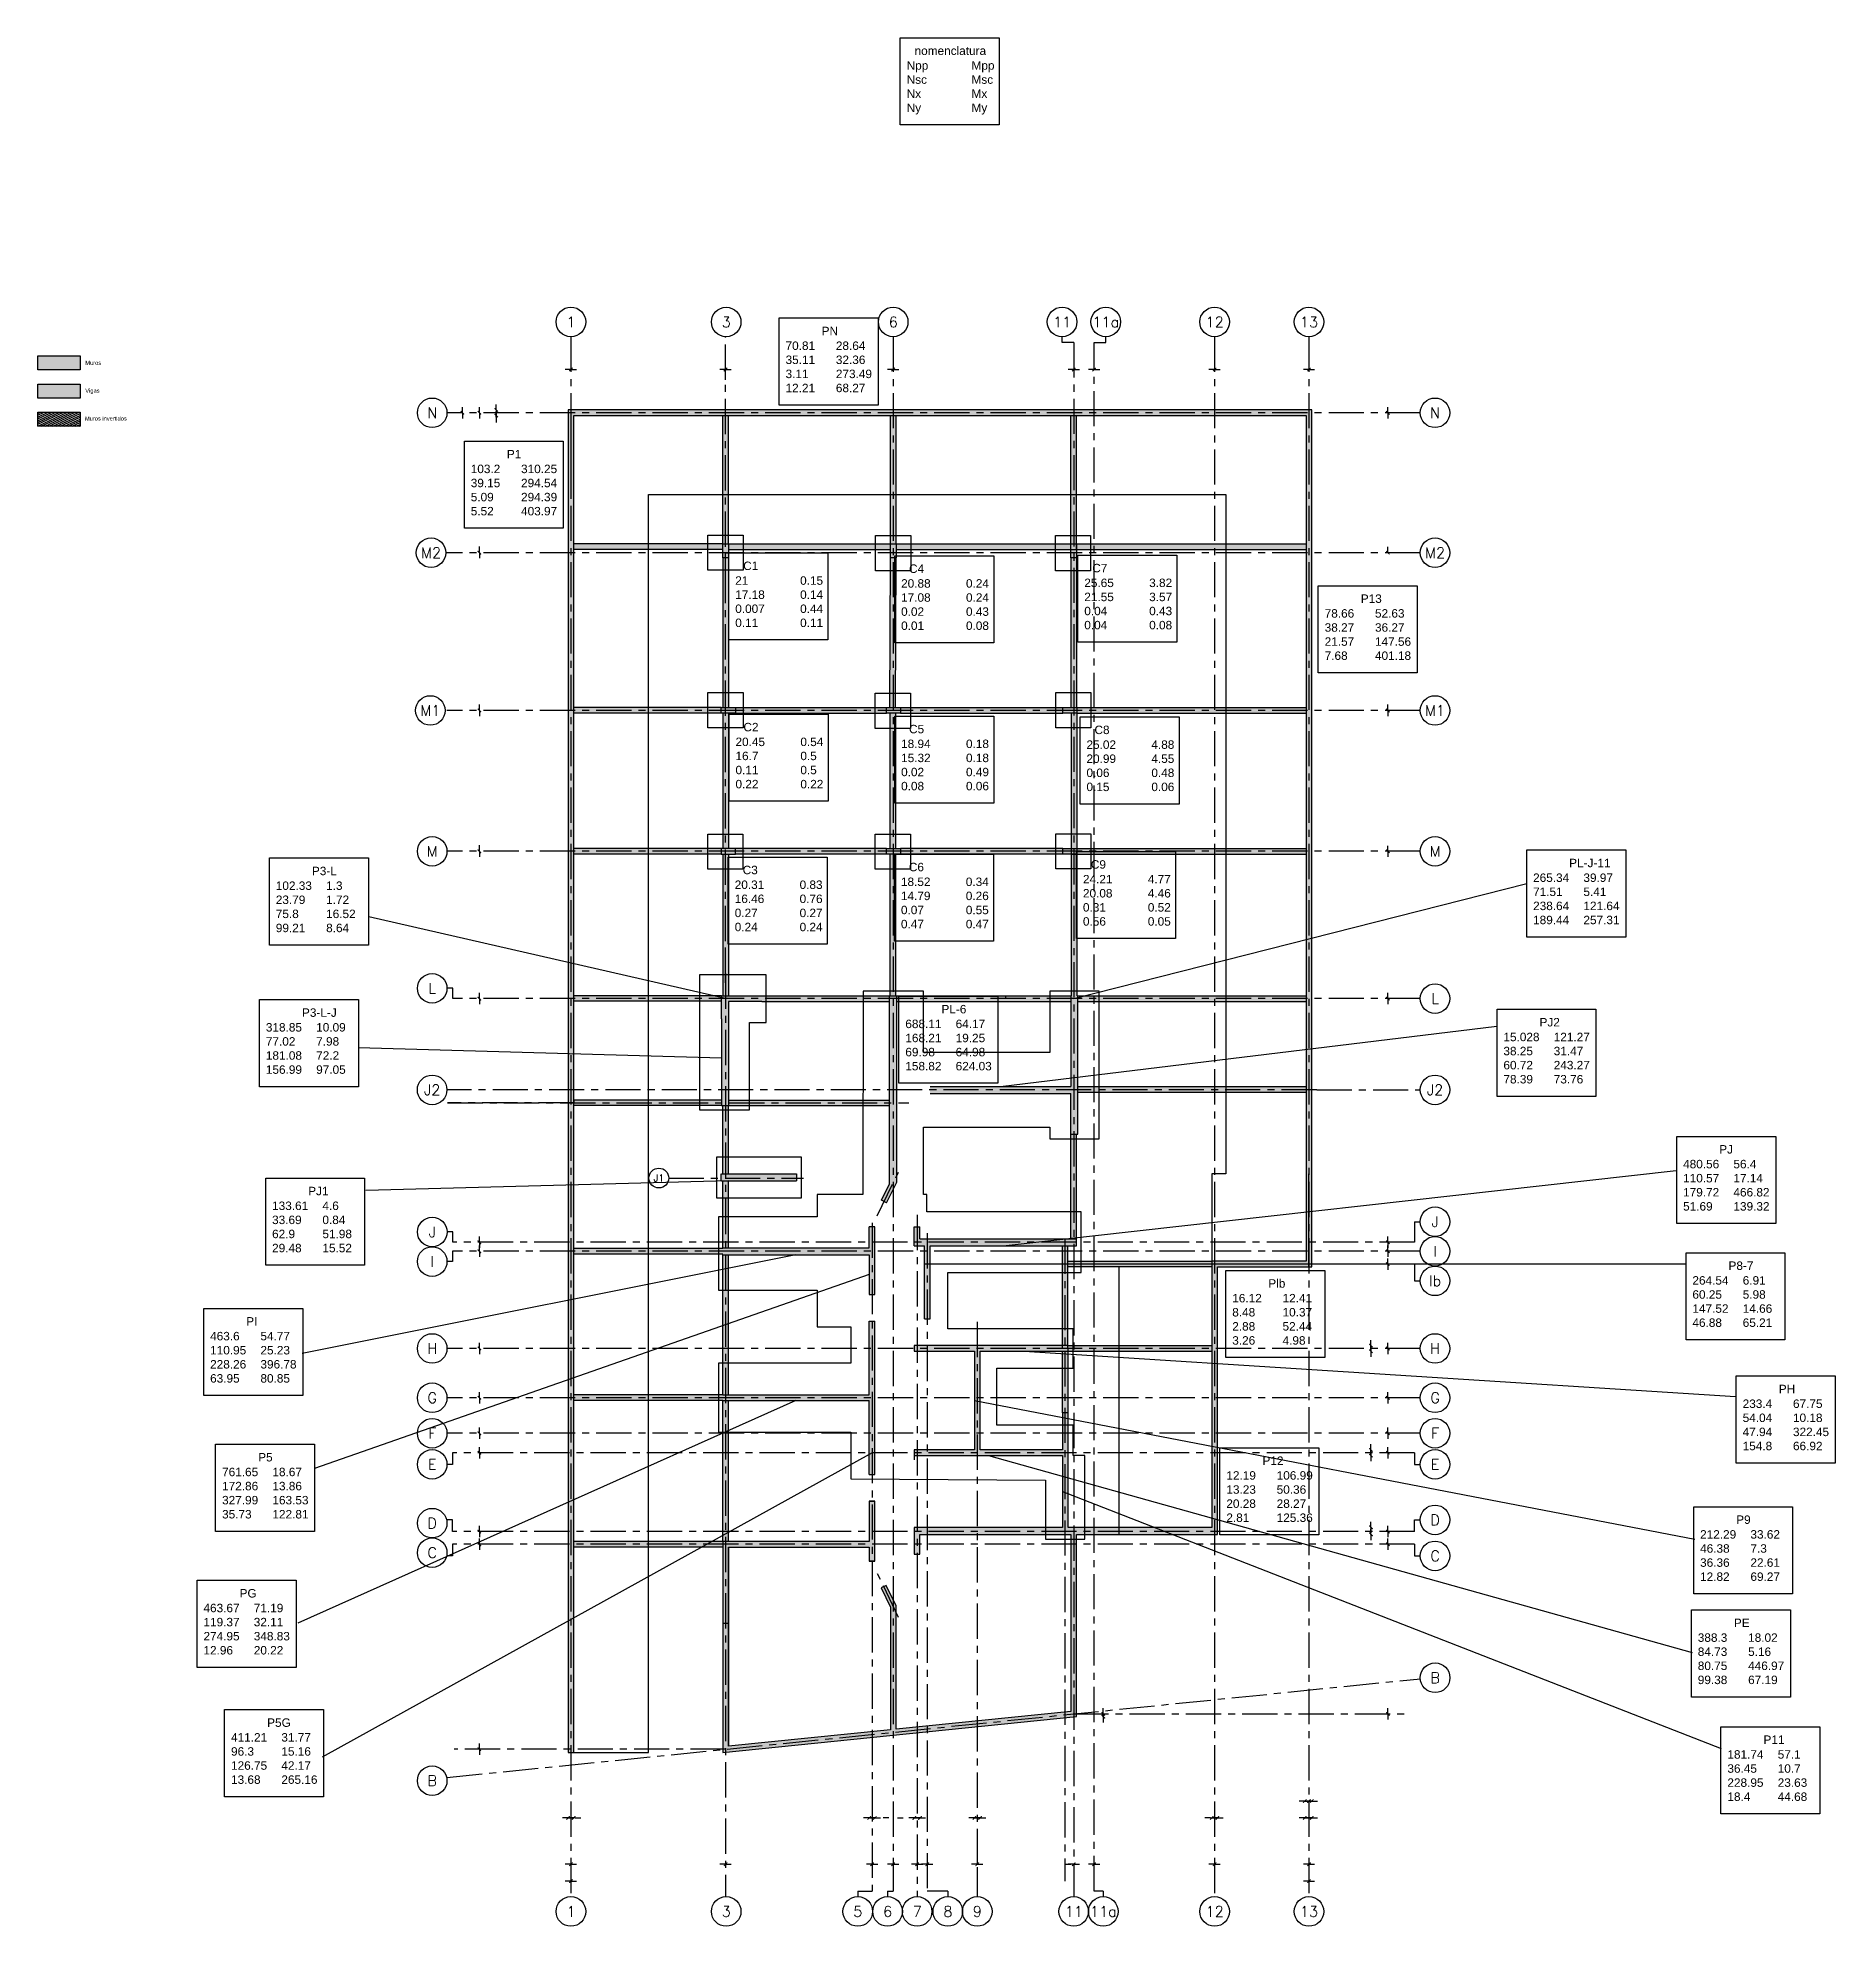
# Model space of a CAD drawing. Header units: millimetres. Extents: x 0 to 225, y -56 to 68.
# Drawn here: x 0 to 63.8, y 0 to 67 of the extents above; entities that cross this region are included whole.
import ezdxf
from ezdxf.enums import TextEntityAlignment as Align

# ---------------------------------------------------------------- set-up
doc = ezdxf.new("R2010")
doc.units = ezdxf.units.MM
doc.linetypes.add('CENTER', pattern=[2, 1.25, -0.25, 0.25, -0.25])
for name, color, linetype in [('anotaciones', 7, 'Continuous'), ('EJES', 1, 'CENTER'), ('Fundaciones', 6, 'Continuous'), ('MUROS_EST', 5, 'Continuous'), ('VIGAS_1', 2, 'Continuous')]:
    doc.layers.add(name, color=color, linetype=linetype)
doc.styles.add('ROMAND', font='romand', dxfattribs={"height": 31.5})
doc.styles.get("Standard").update_dxf_attribs({"font": 'arial.ttf'})
pattern_1 = [(0, (13.411, -4.617), (0, 6.985), [5.08, -1.905]), (90, (13.411, -4.617), (-6.985, 4e-16), [5.08, -1.905])]

msp = doc.modelspace()

# ---------------------------------------------------------------- texts
at = {"attachment_point": 1}
for s, insert, char_height in [('Muros', (1.687, 55.573), 0.145), ('Vigas', (1.687, 54.586), 0.145), ('Muros invertidos', (1.673, 53.594), 0.14497)]:
    msp.add_mtext(s, dxfattribs=dict(at, insert=insert, char_height=char_height))
at = {"layer": 'anotaciones', "char_height": 0.3, "width": 2.0629, "attachment_point": 1}
for s, insert in [('nomenclatura', (31.126, 66.729)), ('Npp\\PNsc\\PNx\\PNy', (30.844, 66.206)), ('Mpp\\PMsc\\PMx\\PMy', (33.147, 66.206)), ('PN', (27.827, 56.781)), ('70.81\\P35.11\\P3.11\\P12.21', (26.545, 56.258)), ('28.64\\P32.36\\P273.49\\P68.27', (28.331, 56.258)), ('P1', (16.652, 52.408)), ('103.2\\P39.15\\P5.09\\P5.52', (15.37, 51.885)), ('310.25\\P294.54\\P294.39\\P403.97', (17.156, 51.885)), ('C1', (25.041, 48.444)), ('C4', (30.929, 48.342)), ('C7', (37.433, 48.363)), ('21\\P17.18\\P0.007\\P0.11', (24.759, 47.921)), ('0.15\\P0.14\\P0.44\\P0.11', (27.062, 47.921)), ('20.88\\P17.08\\P0.02\\P0.01', (30.647, 47.819)), ('0.24\\P0.24\\P0.43\\P0.08', (32.95, 47.819)), ('25.65\\P21.55\\P0.04\\P0.04', (37.15, 47.84)), ('3.82\\P3.57\\P0.43\\P0.08', (39.453, 47.84)), ('P13', (46.965, 47.278)), ('78.66\\P38.27\\P21.57\\P7.68', (45.683, 46.755)), ('52.63\\P36.27\\P147.56\\P401.18', (47.469, 46.755)), ('C2', (25.05, 42.718)), ('C5', (30.929, 42.648)), ('C8', (37.511, 42.62)), ('20.45\\P16.7\\P0.11\\P0.22', (24.768, 42.195)), ('0.54\\P0.5\\P0.5\\P0.22', (27.071, 42.195)), ('18.94\\P15.32\\P0.02\\P0.08', (30.647, 42.125)), ('0.18\\P0.18\\P0.49\\P0.06', (32.95, 42.125)), ('25.02\\P20.99\\P0.06\\P0.15', (37.228, 42.097)), ('4.88\\P4.55\\P0.48\\P0.06', (39.531, 42.097)), ('P3-L', (9.732, 37.612)), ('C3', (25.023, 37.646)), ('C6', (30.923, 37.75)), ('C9', (37.384, 37.843)), ('PL-J-11', (54.363, 37.895)), ('102.33\\P23.79\\P75.8\\P99.21', (8.45, 37.089)), ('1.3\\P1.72\\P16.52\\P8.64', (10.236, 37.089)), ('20.31\\P16.46\\P0.27\\P0.24', (24.741, 37.123)), ('0.83\\P0.76\\P0.27\\P0.24', (27.044, 37.123)), ('18.52\\P14.79\\P0.07\\P0.47', (30.641, 37.227)), ('0.34\\P0.26\\P0.55\\P0.47', (32.944, 37.227)), ('24.21\\P20.08\\P0.31\\P0.56', (37.102, 37.32)), ('4.77\\P4.46\\P0.52\\P0.05', (39.405, 37.32)), ('265.34\\P71.51\\P238.64\\P189.44', (53.082, 37.372)), ('39.97\\P5.41\\P121.64\\P257.31', (54.868, 37.372)), ('P3-L-J', (9.379, 32.584)), ('688.11\\P168.21\\P69.98\\P158.82', (30.797, 32.183)), ('PL-6', (32.079, 32.706)), ('64.17\\P19.25\\P64.98\\P624.03', (32.583, 32.183)), ('PJ2', (53.31, 32.242)), ('318.85\\P77.02\\P181.08\\P156.99', (8.097, 32.061)), ('10.09\\P7.98\\P72.2\\P97.05', (9.883, 32.061)), ('15.028\\P38.25\\P60.72\\P78.39', (52.028, 31.719)), ('121.27\\P31.47\\P243.27\\P73.76', (53.814, 31.719)), ('PJ', (59.689, 27.729)), ('480.56\\P110.57\\P179.72\\P51.69', (58.407, 27.206)), ('56.4\\P17.14\\P466.82\\P139.32', (60.193, 27.206)), ('PJ1', (9.6, 26.249)), ('133.61\\P33.69\\P62.9\\P29.48', (8.318, 25.726)), ('4.6\\P0.84\\P51.98\\P15.52', (10.104, 25.726)), ('P8-7', (60.019, 23.6)), ('Plb', (43.683, 22.969)), ('264.54\\P60.25\\P147.52\\P46.88', (58.737, 23.077)), ('6.91\\P5.98\\P14.66\\P65.21', (60.523, 23.077)), ('16.12\\P8.48\\P2.88\\P3.26', (42.402, 22.446)), ('12.41\\P10.37\\P52.44\\P4.98', (44.188, 22.446)), ('PI', (7.4, 21.622)), ('463.6\\P110.95\\P228.26\\P63.95', (6.118, 21.099)), ('54.77\\P25.23\\P396.78\\P80.85', (7.904, 21.099)), ('PH', (61.803, 19.222)), ('233.4\\P54.04\\P47.94\\P154.8', (60.521, 18.699)), ('67.75\\P10.18\\P322.45\\P66.92', (62.307, 18.699)), ('P5', (7.825, 16.799)), ('761.65\\P172.86\\P327.99\\P35.73', (6.543, 16.276)), ('18.67\\P13.86\\P163.53\\P122.81', (8.329, 16.276)), ('12.19\\P13.23\\P20.28\\P2.81', (42.193, 16.153)), ('P12', (43.475, 16.676)), ('106.99\\P50.36\\P28.27\\P125.36', (43.979, 16.153)), ('P9', (60.292, 14.583)), ('212.29\\P46.38\\P36.36\\P12.82', (59.01, 14.06)), ('33.62\\P7.3\\P22.61\\P69.27', (60.797, 14.06)), ('463.67\\P119.37\\P274.95\\P12.96', (5.882, 11.447)), ('PG', (7.164, 11.97)), ('71.19\\P32.11\\P348.83\\P20.22', (7.668, 11.447)), ('PE', (60.21, 10.919)), ('388.3\\P84.73\\P80.75\\P99.38', (58.928, 10.396)), ('18.02\\P5.16\\P446.97\\P67.19', (60.715, 10.396)), ('P5G', (8.143, 7.378)), ('411.21\\P96.3\\P126.75\\P13.68', (6.861, 6.855)), ('31.77\\P15.16\\P42.17\\P265.16', (8.647, 6.855)), ('P11', (61.261, 6.772)), ('181.74\\P36.45\\P228.95\\P18.4', (59.979, 6.249)), ('57.1\\P10.7\\P23.63\\P44.68', (61.765, 6.249))]:
    msp.add_mtext(s, dxfattribs=dict(at, insert=insert))

# ---------------------------------------------------------------- blocks, each defined once
blk = doc.blocks.new('EJE-1')
at = {"color": 3, "linetype": 'Continuous'}
blk.add_circle((0, 0), 35, dxfattribs=at)
at = {"color": 5, "linetype": 'Continuous', "style": 'ROMAND'}
blk.add_attdef('0', text='', height=25, dxfattribs=at).set_placement((0.2, 0), align=Align.MIDDLE)

# ---------------------------------------------------------------- hatches: boundary and pattern name
at = {"layer": 'MUROS_EST', "transparency": 33554687}
h = msp.add_hatch(color=256, dxfattribs=at)
h.dxf.hatch_style = 1
h.paths.add_polyline_path([(1.5, 55.746), (0, 55.746), (0, 55.246), (1.5, 55.246)])
h = msp.add_hatch(dxfattribs=at)
h.set_pattern_fill('_USER', color=5, scale=0.058, angle=25, pattern_type=0)
h.set_pattern_definition([(25, (13.410896, -4.616846), (-0.02451186, 0.05256585), [])])
h.paths.add_polyline_path([(1.5, 53.746), (0, 53.746), (0, 53.246), (1.5, 53.246)])
h = msp.add_hatch(color=5, dxfattribs=at)
h.dxf.hatch_style = 1
h.paths.add_polyline_path([(41.876, 23.406), (45.226, 23.406), (45.226, 53.826), (18.826, 53.826), (18.826, 6.173), (19.026, 6.173), (19.026, 53.626), (45.026, 53.626), (45.026, 23.606), (41.676, 23.606), (41.676, 14.16), (36.574, 14.16), (36.574, 14.657), (36.374, 14.657), (36.374, 14.16), (31.116, 14.16), (31.116, 13.21), (31.316, 13.21), (31.316, 13.91), (36.674, 13.91), (36.674, 7.626), (32.751, 7.228), (32.751, 7.028), (36.874, 7.447), (36.874, 13.91), (41.876, 13.91)], flags=17)
h.paths.add_polyline_path([(36.574, 18.23), (36.374, 18.23), (36.374, 16.91), (33.451, 16.91), (33.451, 20.41), (36.574, 20.41), (36.571, 20.61), (31.116, 20.61), (31.116, 20.41), (33.251, 20.41), (33.251, 16.91), (31.116, 16.91), (31.116, 16.71), (36.374, 16.71), (36.374, 14.657), (36.574, 14.657)], flags=16)
h.paths.add_polyline_path([(29.716, 15.09), (29.516, 15.09), (29.516, 13.66), (24.316, 13.66), (24.316, 6.173), (36.874, 7.447), (36.874, 13.91), (41.876, 13.91), (41.876, 23.406), (45.226, 23.406), (45.226, 53.826), (18.826, 53.826), (18.826, 6.173), (19.026, 6.173), (19.026, 53.626), (45.026, 53.626), (45.026, 23.606), (41.676, 23.606), (41.676, 14.16), (36.574, 14.16), (36.574, 14.657), (36.374, 14.657), (36.374, 14.16), (31.116, 14.16), (31.116, 13.21), (31.316, 13.21), (31.316, 13.91), (36.674, 13.91), (36.674, 7.626), (30.466, 6.997), (30.466, 11.37), (30.121, 12.101), (29.94, 12.016), (30.266, 11.326), (30.266, 6.976), (24.516, 6.393), (24.516, 13.46), (29.516, 13.46), (29.516, 12.96), (29.716, 12.96)])
h = msp.add_hatch(color=5, dxfattribs=at)
h.dxf.hatch_style = 1
h.paths.add_polyline_path([(41.876, 23.406), (45.226, 23.406), (45.226, 53.826), (18.826, 53.826), (18.826, 6.173), (19.026, 6.173), (19.026, 53.626), (45.026, 53.626), (45.026, 23.606), (41.676, 23.606), (41.676, 14.16), (36.574, 14.16), (36.574, 14.657), (36.374, 14.657), (36.374, 14.16), (31.116, 14.16), (31.116, 13.21), (31.316, 13.21), (31.316, 13.91), (36.674, 13.91), (36.674, 7.626), (30.466, 6.997), (30.466, 11.37), (30.121, 12.101), (29.94, 12.016), (30.266, 11.326), (30.266, 6.976), (24.516, 6.393), (24.516, 13.46), (29.516, 13.46), (29.516, 12.96), (29.716, 12.96), (29.716, 15.09), (29.516, 15.09), (29.516, 13.66), (24.316, 13.66), (24.316, 6.173), (36.874, 7.447), (36.874, 13.91), (41.876, 13.91)])
h = msp.add_hatch(color=2, dxfattribs=at)
h.dxf.hatch_style = 1
h.paths.add_polyline_path([(24.516, 23.835), (24.316, 23.835), (24.316, 18.86), (24.516, 18.86)])
h.paths.add_polyline_path([(24.316, 18.86), (19.026, 18.86), (19.026, 18.66), (24.316, 18.66)])
h.paths.add_polyline_path([(24.516, 18.66), (24.316, 18.66), (24.316, 13.66), (24.516, 13.66)])
h.paths.add_polyline_path([(24.316, 13.66), (19.026, 13.66), (19.026, 13.46), (24.316, 13.46)])
h.paths.add_polyline_path([(41.676, 20.61), (36.571, 20.61), (36.574, 20.41), (41.676, 20.41)])
h.paths.add_polyline_path([(30.241, 29.33), (24.516, 29.33), (24.516, 29.13), (30.241, 29.13)])
h.paths.add_polyline_path([(24.266, 29.33), (19.026, 29.33), (19.026, 29.13), (24.266, 29.13)])
h.paths.add_polyline_path([(24.266, 33.034), (19.026, 33.034), (19.026, 32.834), (24.266, 32.834)])
h.paths.add_polyline_path([(36.674, 33.03), (30.491, 33.03), (30.491, 32.83), (36.674, 32.83)])
h.paths.add_polyline_path([(45.026, 29.808), (36.924, 29.808), (36.924, 29.608), (45.026, 29.608)])
h.paths.add_polyline_path([(43.426, 33.03), (36.924, 33.03), (36.924, 32.83), (43.426, 32.83)])
h.paths.add_polyline_path([(45.026, 38.259), (36.889, 38.259), (36.889, 38.059), (45.026, 38.059)])
h.paths.add_polyline_path([(36.889, 43.059), (36.689, 43.059), (36.689, 38.259), (36.889, 38.259)])
h.paths.add_polyline_path([(36.389, 38.259), (30.626, 38.259), (30.626, 38.059), (36.389, 38.059)])
h.paths.add_polyline_path([(30.451, 43.059), (30.251, 43.059), (30.251, 38.259), (30.451, 38.259)])
h.paths.add_polyline_path([(30.126, 38.259), (24.765, 38.259), (24.765, 38.059), (30.126, 38.059)])
h.paths.add_polyline_path([(24.517, 43.059), (24.317, 43.059), (24.317, 38.259), (24.517, 38.259)])
h.paths.add_polyline_path([(24.265, 38.259), (19.026, 38.259), (19.026, 38.059), (24.265, 38.059)])
h.paths.add_polyline_path([(24.517, 38.059), (24.317, 38.059), (24.317, 33.03), (24.517, 33.03)])
h.paths.add_polyline_path([(24.517, 48.576), (24.317, 48.576), (24.317, 43.259), (24.517, 43.259)])
h.paths.add_polyline_path([(30.126, 43.259), (24.765, 43.259), (24.765, 43.059), (30.126, 43.059)])
h.paths.add_polyline_path([(24.265, 43.259), (19.026, 43.259), (19.026, 43.059), (24.265, 43.059)])
h.paths.add_polyline_path([(30.466, 48.576), (30.466, 48.576), (30.266, 48.576), (30.252, 43.259), (30.452, 43.259)])
h.paths.add_polyline_path([(36.389, 43.259), (30.626, 43.259), (30.626, 43.059), (36.389, 43.059)])
h.paths.add_polyline_path([(36.872, 48.576), (36.672, 48.576), (36.672, 43.259), (36.872, 43.259)])
h.paths.add_polyline_path([(45.026, 43.259), (36.889, 43.259), (36.889, 43.059), (45.026, 43.059)])
h.paths.add_polyline_path([(45.026, 49.076), (36.872, 49.076), (36.872, 48.876), (45.026, 48.876)])
h.paths.add_polyline_path([(36.872, 53.626), (36.672, 53.626), (36.672, 49.076), (36.872, 49.076)])
h.paths.add_polyline_path([(36.672, 49.076), (30.466, 49.076), (30.466, 48.876), (36.672, 48.876)])
h.paths.add_polyline_path([(30.466, 53.626), (30.266, 53.626), (30.266, 49.076), (30.466, 49.076)])
h.paths.add_polyline_path([(24.517, 53.626), (24.317, 53.626), (24.317, 49.076), (24.517, 49.076)])
h.paths.add_polyline_path([(24.317, 49.076), (19.026, 49.076), (19.026, 48.876), (24.317, 48.876)])
h.paths.add_polyline_path([(30.266, 49.076), (24.517, 49.076), (24.517, 48.876), (30.266, 48.876)])
h.paths.add_polyline_path([(37.337, 33.446), (41.304, 33.446), (41.304, 33.744), (37.337, 33.744)], flags=9)
h = msp.add_hatch(color=5, dxfattribs=at)
h.dxf.hatch_style = 1
h.paths.add_polyline_path([(29.716, 21.48), (29.516, 21.48), (29.516, 18.86), (24.316, 18.86), (24.316, 18.66), (29.516, 18.66), (29.516, 16.04), (29.716, 16.04)])
h.paths.add_polyline_path([(29.716, 24.83), (29.516, 24.83), (29.516, 24.085), (24.316, 24.085), (24.316, 23.835), (29.516, 23.835), (29.516, 22.43), (29.716, 22.43)])
h.paths.add_polyline_path([(36.874, 24.405), (31.316, 24.405), (31.316, 24.83), (31.116, 24.83), (31.116, 24.155), (31.474, 24.155), (31.474, 21.56), (31.674, 21.56), (31.674, 24.155), (36.874, 24.155)])
h.paths.add_polyline_path([(26.937, 26.706), (24.264, 26.706), (24.264, 26.456), (26.937, 26.456)])
h.paths.add_polyline_path([(36.924, 33.03), (36.674, 33.03), (36.674, 29.815), (31.674, 29.815), (31.674, 29.565), (36.674, 29.565), (36.674, 28.12), (36.924, 28.12)])
h.paths.add_polyline_path([(30.491, 33.03), (30.241, 33.03), (30.241, 26.356), (29.954, 25.772), (30.134, 25.683), (30.491, 26.412)])
h.paths.add_polyline_path([(24.516, 32.83), (25.698, 32.83), (25.698, 33.03), (24.266, 33.03), (24.266, 32.216), (24.266, 29.13), (24.516, 29.13)])
h.paths.add_polyline_path([(36.889, 43.259), (36.389, 43.259), (36.389, 43.059), (36.889, 43.059)])
h.paths.add_polyline_path([(36.689, 38.259), (36.389, 38.259), (36.389, 38.059), (36.689, 38.059)])
h.paths.add_polyline_path([(36.889, 38.259), (36.689, 38.259), (36.689, 38.059), (36.889, 38.059)])
h.paths.add_polyline_path([(30.626, 38.259), (30.126, 38.259), (30.126, 38.059), (30.626, 38.059)])
h.paths.add_polyline_path([(30.626, 43.259), (30.126, 43.259), (30.126, 43.059), (30.626, 43.059)])
h.paths.add_polyline_path([(30.466, 49.076), (30.266, 49.076), (30.266, 48.576), (30.466, 48.576)])
h.paths.add_polyline_path([(36.872, 48.876), (36.672, 48.876), (36.672, 48.576), (36.872, 48.576)])
h.paths.add_polyline_path([(36.872, 49.076), (36.672, 49.076), (36.672, 48.876), (36.872, 48.876)])
h.paths.add_polyline_path([(24.517, 49.076), (24.317, 49.076), (24.317, 48.576), (24.517, 48.576)])
h.paths.add_polyline_path([(24.765, 43.259), (24.265, 43.259), (24.265, 43.059), (24.765, 43.059)])
h.paths.add_polyline_path([(24.765, 38.259), (24.265, 38.259), (24.265, 38.059), (24.765, 38.059)])
h = msp.add_hatch(color=2, dxfattribs=at)
h.dxf.hatch_style = 1
h.paths.add_polyline_path([(45.026, 33.03), (43.426, 33.03), (43.426, 32.83), (45.026, 32.83)])
h.paths.add_polyline_path([(36.889, 38.059), (36.689, 38.059), (36.689, 33.03), (36.889, 33.03)])
h.paths.add_polyline_path([(30.451, 38.059), (30.251, 38.059), (30.251, 33.03), (30.451, 33.03)])
h.paths.add_polyline_path([(41.676, 23.603), (36.571, 23.603), (36.571, 23.403), (41.676, 23.403)])
h.paths.add_polyline_path([(36.571, 24.155), (36.371, 24.155), (36.371, 20.61), (36.571, 20.61)])
h = msp.add_hatch(color=2, dxfattribs=at)
h.dxf.hatch_style = 1
h.paths.add_polyline_path([(30.241, 33.03), (25.698, 33.03), (25.698, 32.83), (30.241, 32.83)])
h = msp.add_hatch(color=5, dxfattribs=at)
h.dxf.hatch_style = 1
h.paths.add_polyline_path([(30.366, 29.69), (30.241, 29.69), (30.241, 26.356), (29.954, 25.772), (30.044, 25.727), (30.366, 26.384)])
h.paths.add_polyline_path([(30.491, 29.69), (30.366, 29.69), (30.366, 26.384), (30.491, 26.639)])
h.paths.add_polyline_path([(30.366, 26.157), (30.366, 26.384), (30.044, 25.727), (30.134, 25.683)])
h.paths.add_polyline_path([(30.477, 26.384), (30.366, 26.384), (30.366, 26.157)])
h.paths.add_polyline_path([(30.491, 26.639), (30.366, 26.384), (30.477, 26.384), (30.491, 26.412)], flags=0)
h = msp.add_hatch(color=2, dxfattribs=at)
h.dxf.hatch_style = 1
h.paths.add_polyline_path([(24.516, 29.13), (24.316, 29.13), (24.316, 26.706), (24.516, 26.706)])
h.paths.add_polyline_path([(24.516, 26.456), (24.316, 26.456), (24.316, 24.085), (24.516, 24.085)])
h = msp.add_hatch(color=2, dxfattribs=at)
h.dxf.hatch_style = 1
h.paths.add_polyline_path([(36.874, 28.12), (36.674, 28.12), (36.672, 24.405), (36.872, 24.405)])
h.paths.add_polyline_path([(36.574, 19.09), (36.374, 19.09), (36.374, 18.23), (36.574, 18.23)])
h.paths.add_polyline_path([(36.484, 20.41), (36.374, 20.41), (36.374, 19.18), (36.484, 19.18)], flags=17)
h.paths.add_polyline_path([(36.574, 20.41), (36.484, 20.41), (36.484, 19.18), (36.374, 19.18), (36.374, 19.09), (36.574, 19.09)])
h.paths.add_polyline_path([(35.714, 18.377), (36.434, 18.377), (36.434, 18.617), (35.714, 18.617)], flags=9)
at = {"layer": 'VIGAS_1', "transparency": 33554687}
h = msp.add_hatch(color=2, dxfattribs=at)
h.dxf.hatch_style = 1
h.paths.add_polyline_path([(1.5, 54.746), (0, 54.746), (0, 54.246), (1.5, 54.246)])
h = msp.add_hatch(dxfattribs=at)
h.set_pattern_fill('ANGLE', color=256)
h.set_pattern_definition(pattern_1)
h.paths.add_polyline_path([(36.674, 33.03), (30.491, 33.03), (30.491, 32.93), (36.674, 32.93)])
h = msp.add_hatch(dxfattribs=at)
h.set_pattern_fill('ANGLE', color=256)
h.set_pattern_definition(pattern_1)
h.paths.add_polyline_path([(36.674, 33.03), (32.751, 33.03), (32.751, 32.93), (36.674, 32.93)])
h = msp.add_hatch(color=2, dxfattribs=at)
h.dxf.hatch_style = 1
h.paths.add_polyline_path([(24.316, 24.06), (19.026, 24.06), (19.026, 23.86), (24.316, 23.86)])

# ---------------------------------------------------------------- linework, layer by layer
for points in [[(0, 55.746), (1.5, 55.746), (1.5, 55.246), (0, 55.246)], [(0, 54.746), (1.5, 54.746), (1.5, 54.246), (0, 54.246)], [(0, 53.746), (1.5, 53.746), (1.5, 53.246), (0, 53.246)]]:
    msp.add_lwpolyline(points, close=True)
at = {"color": 2}
for points in [[(18.926, 55.262), (18.726, 55.262)], [(18.926, 55.262), (19.126, 55.262)], [(24.416, 55.262), (24.216, 55.262)], [(24.416, 55.262), (24.616, 55.262)], [(30.366, 55.262), (30.166, 55.262)], [(30.366, 55.262), (30.566, 55.262)], [(36.774, 55.262), (36.574, 55.262)], [(36.774, 55.262), (36.974, 55.262)], [(37.499, 55.262), (37.299, 55.262)], [(37.499, 55.262), (37.699, 55.262)], [(41.776, 55.262), (41.576, 55.262)], [(41.776, 55.262), (41.976, 55.262)], [(45.126, 55.262), (44.926, 55.262)], [(45.126, 55.262), (45.326, 55.262)], [(15.076, 53.726), (15.076, 53.926)], [(15.076, 53.726), (15.076, 53.526)], [(15.676, 53.726), (15.676, 53.926)], [(15.676, 53.726), (15.676, 53.526)], [(16.276, 53.826), (16.276, 54.026)], [(16.276, 53.826), (16.276, 53.626)], [(16.276, 53.576), (16.276, 53.776)], [(47.926, 53.726), (47.926, 53.926)], [(47.926, 53.726), (47.926, 53.526)], [(16.276, 53.576), (16.276, 53.376)], [(15.676, 48.774), (15.676, 48.974)], [(15.676, 48.761), (15.676, 48.961)], [(47.926, 48.768), (47.926, 48.968)], [(15.676, 48.761), (15.676, 48.561)], [(15.676, 48.761), (15.676, 48.561)], [(15.676, 43.174), (15.676, 43.374)], [(15.676, 43.161), (15.676, 43.361)], [(15.676, 43.161), (15.676, 42.961)], [(15.676, 43.161), (15.676, 42.961)], [(47.926, 43.17), (47.926, 43.37)], [(47.926, 43.159), (47.926, 43.359)], [(47.926, 43.159), (47.926, 43.359)], [(47.926, 43.159), (47.926, 42.959)], [(47.926, 43.159), (47.926, 42.959)], [(15.676, 38.172), (15.676, 38.372)], [(15.676, 38.159), (15.676, 38.359)], [(47.926, 38.159), (47.926, 38.359)], [(47.926, 38.159), (47.926, 38.359)], [(15.676, 38.159), (15.676, 37.959)], [(15.676, 38.159), (15.676, 37.959)], [(47.926, 38.159), (47.926, 37.959)], [(47.926, 38.159), (47.926, 37.959)], [(15.676, 32.93), (15.676, 33.13)], [(15.676, 32.93), (15.676, 33.13)], [(15.676, 32.93), (15.676, 32.73)], [(15.676, 32.93), (15.676, 32.73)], [(47.926, 32.93), (47.926, 33.13)], [(47.926, 32.93), (47.926, 33.13)], [(47.926, 32.93), (47.926, 32.73)], [(47.926, 32.93), (47.926, 32.73)], [(15.676, 24.28), (15.676, 24.48)], [(15.676, 24.28), (15.676, 24.48)], [(15.676, 24.28), (15.676, 24.08)], [(15.676, 24.28), (15.676, 24.08)], [(15.676, 23.96), (15.676, 24.16)], [(15.676, 23.96), (15.676, 24.16)], [(47.926, 24.28), (47.926, 24.48)], [(47.926, 24.28), (47.926, 24.48)], [(47.926, 24.28), (47.926, 24.08)], [(47.926, 24.28), (47.926, 24.08)], [(47.926, 23.96), (47.926, 24.16)], [(47.926, 23.96), (47.926, 24.16)], [(15.676, 23.96), (15.676, 23.76)], [(15.676, 23.96), (15.676, 23.76)], [(47.926, 23.96), (47.926, 23.76)], [(47.926, 23.96), (47.926, 23.76)], [(47.926, 23.506), (47.926, 23.706)], [(47.926, 23.506), (47.926, 23.706)], [(47.926, 23.506), (47.926, 23.306)], [(47.926, 23.506), (47.926, 23.306)], [(47.326, 20.61), (47.326, 20.81)], [(15.676, 20.51), (15.676, 20.71)], [(15.676, 20.51), (15.676, 20.71)], [(15.676, 20.51), (15.676, 20.31)], [(15.676, 20.51), (15.676, 20.31)], [(47.326, 20.41), (47.326, 20.61)], [(47.326, 20.61), (47.326, 20.41)], [(47.326, 20.41), (47.326, 20.21)], [(47.926, 20.51), (47.926, 20.71)], [(47.926, 20.51), (47.926, 20.71)], [(47.926, 20.51), (47.926, 20.31)], [(47.926, 20.51), (47.926, 20.31)], [(15.676, 18.76), (15.676, 18.96)], [(15.676, 18.76), (15.676, 18.96)], [(47.926, 18.76), (47.926, 18.96)], [(47.926, 18.76), (47.926, 18.96)], [(15.676, 18.76), (15.676, 18.56)], [(15.676, 18.76), (15.676, 18.56)], [(47.926, 18.76), (47.926, 18.56)], [(47.926, 18.76), (47.926, 18.56)], [(15.676, 17.5), (15.676, 17.7)], [(15.676, 17.5), (15.676, 17.7)], [(15.676, 17.5), (15.676, 17.3)], [(15.676, 17.5), (15.676, 17.3)], [(47.926, 17.5), (47.926, 17.7)], [(47.926, 17.5), (47.926, 17.7)], [(47.926, 17.5), (47.926, 17.3)], [(47.926, 17.5), (47.926, 17.3)], [(15.676, 16.81), (15.676, 17.01)], [(15.676, 16.81), (15.676, 17.01)], [(15.676, 16.81), (15.676, 16.61)], [(15.676, 16.81), (15.676, 16.61)], [(47.326, 16.91), (47.326, 17.11)], [(47.326, 16.91), (47.326, 16.71)], [(47.326, 16.71), (47.326, 16.91)], [(47.926, 16.81), (47.926, 17.01)], [(47.926, 16.81), (47.926, 17.01)], [(47.926, 16.81), (47.926, 16.61)], [(47.926, 16.81), (47.926, 16.61)], [(47.326, 16.71), (47.326, 16.51)], [(15.676, 14.01), (15.676, 14.21)], [(15.676, 14.01), (15.676, 14.21)], [(47.326, 14.16), (47.326, 14.36)], [(47.326, 14.16), (47.326, 13.96)], [(47.326, 13.91), (47.326, 14.11)], [(47.926, 14.01), (47.926, 14.21)], [(47.926, 14.01), (47.926, 14.21)], [(15.676, 14.01), (15.676, 13.81)], [(15.676, 14.01), (15.676, 13.81)], [(15.676, 13.56), (15.676, 13.76)], [(15.676, 13.56), (15.676, 13.76)], [(15.676, 13.56), (15.676, 13.36)], [(15.676, 13.56), (15.676, 13.36)], [(47.326, 13.91), (47.326, 13.71)], [(47.926, 14.01), (47.926, 13.81)], [(47.926, 14.01), (47.926, 13.81)], [(47.926, 13.56), (47.926, 13.76)], [(47.926, 13.56), (47.926, 13.76)], [(47.926, 13.56), (47.926, 13.36)], [(47.926, 13.56), (47.926, 13.36)], [(37.825, 7.537), (37.825, 7.737)], [(37.825, 7.537), (37.825, 7.737)], [(37.825, 7.437), (37.825, 7.637)], [(37.825, 7.537), (37.825, 7.337)], [(37.825, 7.537), (37.825, 7.337)], [(37.825, 7.437), (37.825, 7.237)], [(47.926, 7.536), (47.926, 7.736)], [(47.926, 7.536), (47.926, 7.336)], [(15.676, 6.284), (15.676, 6.484)], [(15.676, 6.284), (15.676, 6.084)], [(44.976, 4.444), (44.776, 4.444)], [(45.126, 4.444), (44.926, 4.444)], [(45.126, 4.444), (44.926, 4.444)], [(44.976, 4.444), (45.176, 4.444)], [(45.226, 4.444), (45.026, 4.444)], [(45.126, 4.444), (45.326, 4.444)], [(45.126, 4.444), (45.326, 4.444)], [(45.226, 4.444), (45.426, 4.444)], [(18.826, 3.844), (18.626, 3.844)], [(18.826, 3.844), (19.026, 3.844)], [(19.076, 3.844), (18.876, 3.844)], [(19.076, 3.844), (19.276, 3.844)], [(29.516, 3.844), (29.316, 3.844)], [(29.716, 3.844), (29.516, 3.844)], [(29.516, 3.844), (29.716, 3.844)], [(29.716, 3.844), (29.916, 3.844)], [(30.216, 3.844), (30.016, 3.844)], [(30.516, 3.844), (30.716, 3.844)], [(31.116, 3.844), (30.916, 3.844)], [(31.316, 3.844), (31.116, 3.844)], [(31.116, 3.844), (31.316, 3.844)], [(31.316, 3.844), (31.516, 3.844)], [(33.251, 3.844), (33.051, 3.844)], [(33.451, 3.844), (33.251, 3.844)], [(33.251, 3.844), (33.451, 3.844)], [(33.451, 3.844), (33.651, 3.844)], [(41.626, 3.844), (41.426, 3.844)], [(41.626, 3.844), (41.826, 3.844)], [(41.876, 3.844), (41.676, 3.844)], [(41.876, 3.844), (42.076, 3.844)], [(44.976, 3.844), (44.776, 3.844)], [(44.976, 3.844), (45.176, 3.844)], [(45.226, 3.844), (45.026, 3.844)], [(45.226, 3.844), (45.426, 3.844)], [(18.926, 2.2), (18.726, 2.2)], [(18.926, 2.2), (19.126, 2.2)], [(24.416, 2.2), (24.216, 2.2)], [(24.416, 2.2), (24.216, 2.2)], [(24.416, 2.2), (24.616, 2.2)], [(24.416, 2.2), (24.616, 2.2)], [(29.616, 2.2), (29.416, 2.2)], [(29.616, 2.2), (29.416, 2.2)], [(29.616, 2.2), (29.816, 2.2)], [(29.616, 2.2), (29.816, 2.2)], [(30.366, 2.2), (30.166, 2.2)], [(30.366, 2.2), (30.166, 2.2)], [(30.366, 2.2), (30.566, 2.2)], [(30.366, 2.2), (30.566, 2.2)], [(31.216, 2.2), (31.016, 2.2)], [(31.216, 2.2), (31.016, 2.2)], [(31.216, 2.2), (31.416, 2.2)], [(31.216, 2.2), (31.416, 2.2)], [(31.574, 2.2), (31.374, 2.2)], [(31.574, 2.2), (31.374, 2.2)], [(31.574, 2.2), (31.774, 2.2)], [(31.574, 2.2), (31.774, 2.2)], [(33.351, 2.2), (33.151, 2.2)], [(33.351, 2.2), (33.151, 2.2)], [(33.351, 2.2), (33.551, 2.2)], [(33.351, 2.2), (33.551, 2.2)], [(36.474, 2.2), (36.674, 2.2)], [(36.474, 2.2), (36.674, 2.2)], [(36.774, 2.2), (36.574, 2.2)], [(36.774, 2.2), (36.574, 2.2)], [(36.774, 2.2), (36.974, 2.2)], [(36.774, 2.2), (36.974, 2.2)], [(37.499, 2.2), (37.299, 2.2)], [(37.499, 2.2), (37.299, 2.2)], [(37.499, 2.2), (37.699, 2.2)], [(37.499, 2.2), (37.699, 2.2)], [(41.776, 2.2), (41.576, 2.2)], [(41.776, 2.2), (41.576, 2.2)], [(41.776, 2.2), (41.976, 2.2)], [(41.776, 2.2), (41.976, 2.2)], [(45.126, 2.2), (44.926, 2.2)], [(45.126, 2.2), (45.326, 2.2)], [(18.926, 1.6), (18.726, 1.6)], [(18.926, 1.6), (19.126, 1.6)], [(45.126, 1.6), (44.926, 1.6)], [(45.126, 1.6), (45.326, 1.6)]]:
    msp.add_lwpolyline(points, dxfattribs=at)
at = {"color": 2, "const_width": 0.04}
for points in [[(18.866, 55.202), (18.986, 55.322)], [(24.356, 55.202), (24.476, 55.322)], [(30.306, 55.202), (30.426, 55.322)], [(36.714, 55.202), (36.834, 55.322)], [(37.439, 55.202), (37.559, 55.322)], [(41.716, 55.202), (41.836, 55.322)], [(45.066, 55.202), (45.186, 55.322)], [(15.136, 53.666), (15.016, 53.786)], [(15.736, 53.666), (15.616, 53.786)], [(16.216, 53.886), (16.336, 53.766)], [(16.336, 53.566), (16.216, 53.686)], [(47.986, 53.666), (47.866, 53.786)], [(15.736, 48.701), (15.616, 48.821)], [(15.616, 48.821), (15.736, 48.701)], [(47.866, 48.819), (47.986, 48.699)], [(15.736, 43.101), (15.616, 43.221)], [(15.616, 43.221), (15.736, 43.101)], [(47.986, 43.099), (47.866, 43.219)], [(47.866, 43.219), (47.986, 43.099)], [(15.736, 38.099), (15.616, 38.219)], [(15.616, 38.219), (15.736, 38.099)], [(47.986, 38.099), (47.866, 38.219)], [(47.866, 38.219), (47.986, 38.099)], [(15.616, 32.99), (15.736, 32.87)], [(15.736, 32.87), (15.616, 32.99)], [(47.866, 32.99), (47.986, 32.87)], [(47.986, 32.87), (47.866, 32.99)], [(15.616, 24.34), (15.736, 24.22)], [(15.616, 24.34), (15.736, 24.22)], [(47.866, 24.34), (47.986, 24.22)], [(47.866, 24.34), (47.986, 24.22)], [(15.736, 23.9), (15.616, 24.02)], [(15.736, 23.9), (15.616, 24.02)], [(47.986, 23.9), (47.866, 24.02)], [(47.866, 24.02), (47.986, 23.9)], [(47.986, 23.446), (47.866, 23.566)], [(47.986, 23.446), (47.866, 23.566)], [(15.736, 20.45), (15.616, 20.57)], [(15.616, 20.57), (15.736, 20.45)], [(47.266, 20.67), (47.386, 20.55)], [(47.386, 20.35), (47.266, 20.47)], [(47.986, 20.45), (47.866, 20.57)], [(47.866, 20.57), (47.986, 20.45)], [(15.616, 18.82), (15.736, 18.7)], [(15.736, 18.7), (15.616, 18.82)], [(47.866, 18.82), (47.986, 18.7)], [(47.986, 18.7), (47.866, 18.82)], [(15.736, 17.44), (15.616, 17.56)], [(15.616, 17.56), (15.736, 17.44)], [(47.986, 17.44), (47.866, 17.56)], [(47.866, 17.56), (47.986, 17.44)], [(15.616, 16.87), (15.736, 16.75)], [(15.736, 16.75), (15.616, 16.87)], [(47.266, 16.97), (47.386, 16.85)], [(47.386, 16.65), (47.266, 16.77)], [(47.866, 16.87), (47.986, 16.75)], [(47.986, 16.75), (47.866, 16.87)], [(15.616, 14.07), (15.736, 13.95)], [(15.616, 14.07), (15.736, 13.95)], [(47.266, 14.22), (47.386, 14.1)], [(47.866, 14.07), (47.986, 13.95)], [(47.866, 14.07), (47.986, 13.95)], [(15.736, 13.5), (15.616, 13.62)], [(15.736, 13.5), (15.616, 13.62)], [(47.386, 13.85), (47.266, 13.97)], [(47.986, 13.5), (47.866, 13.62)], [(47.986, 13.5), (47.866, 13.62)], [(37.765, 7.597), (37.885, 7.477)], [(37.765, 7.597), (37.885, 7.477)], [(37.885, 7.377), (37.765, 7.497)], [(47.866, 7.596), (47.986, 7.476)], [(15.616, 6.344), (15.736, 6.224)], [(44.916, 4.384), (45.036, 4.504)], [(45.186, 4.504), (45.066, 4.384)], [(45.066, 4.384), (45.186, 4.504)], [(45.286, 4.504), (45.166, 4.384)], [(18.766, 3.784), (18.886, 3.904)], [(19.086, 3.904), (18.966, 3.784)], [(29.456, 3.784), (29.576, 3.904)], [(29.776, 3.904), (29.656, 3.784)], [(31.056, 3.784), (31.176, 3.904)], [(31.376, 3.904), (31.256, 3.784)], [(33.191, 3.784), (33.311, 3.904)], [(33.511, 3.904), (33.391, 3.784)], [(41.616, 3.784), (41.736, 3.904)], [(41.936, 3.904), (41.816, 3.784)], [(44.916, 3.784), (45.036, 3.904)], [(45.286, 3.904), (45.166, 3.784)], [(18.986, 2.26), (18.866, 2.14)], [(24.476, 2.26), (24.356, 2.14)], [(24.356, 2.14), (24.476, 2.26)], [(29.676, 2.26), (29.556, 2.14)], [(29.556, 2.14), (29.676, 2.26)], [(30.306, 2.14), (30.426, 2.26)], [(30.426, 2.26), (30.306, 2.14)], [(31.156, 2.14), (31.276, 2.26)], [(31.156, 2.14), (31.276, 2.26)], [(31.634, 2.26), (31.514, 2.14)], [(31.634, 2.26), (31.514, 2.14)], [(33.291, 2.14), (33.411, 2.26)], [(33.411, 2.26), (33.291, 2.14)], [(36.834, 2.26), (36.714, 2.14)], [(36.834, 2.26), (36.714, 2.14)], [(37.439, 2.14), (37.559, 2.26)], [(37.559, 2.26), (37.439, 2.14)], [(41.836, 2.26), (41.716, 2.14)], [(41.716, 2.14), (41.836, 2.26)], [(45.066, 2.14), (45.186, 2.26)], [(18.986, 1.66), (18.866, 1.54)], [(45.066, 1.54), (45.186, 1.66)]]:
    msp.add_lwpolyline(points, dxfattribs=at)
at = {"layer": 'anotaciones'}
for p, q in [((36.774, 32.93), (52.861, 37.016)), ((24.416, 32.93), (11.756, 35.839)), ((30.451, 33.03), (30.569, 33.017)), ((34.174, 29.815), (51.8, 31.954)), ((24.266, 30.815), (11.377, 31.182)), ((34.274, 24.155), (58.157, 26.831)), ((24.516, 26.456), (11.642, 26.119)), ((26.916, 23.835), (9.391, 20.328)), ((31.474, 23.518), (58.495, 23.518)), ((29.516, 23.133), (9.821, 16.248)), ((35.012, 20.41), (60.262, 18.809)), ((26.916, 18.66), (9.232, 10.755)), ((33.251, 18.66), (58.828, 13.744)), ((29.616, 16.81), (10.1, 6)), ((33.745, 16.71), (58.728, 9.712)), ((36.374, 15.435), (59.762, 6.313))]:
    msp.add_line(p, q, dxfattribs=at)
for points in [[(30.617, 67.04), (34.13, 67.04), (34.13, 63.947), (30.617, 63.947)], [(26.317, 57.092), (29.831, 57.092), (29.831, 53.999), (26.317, 53.999)], [(15.143, 52.719), (18.656, 52.719), (18.656, 49.626), (15.143, 49.626)], [(24.531, 48.755), (28.045, 48.755), (28.045, 45.662), (24.531, 45.662)], [(30.419, 48.653), (33.933, 48.653), (33.933, 45.56), (30.419, 45.56)], [(36.923, 48.674), (40.436, 48.674), (40.436, 45.582), (36.923, 45.582)], [(45.455, 47.589), (48.969, 47.589), (48.969, 44.497), (45.455, 44.497)], [(24.54, 43.029), (28.054, 43.029), (28.054, 39.936), (24.54, 39.936)], [(30.419, 42.959), (33.933, 42.959), (33.933, 39.866), (30.419, 39.866)], [(37.001, 42.931), (40.514, 42.931), (40.514, 39.838), (37.001, 39.838)], [(8.223, 37.923), (11.736, 37.923), (11.736, 34.831), (8.223, 34.831)], [(24.513, 37.957), (28.027, 37.957), (28.027, 34.865), (24.513, 34.865)], [(30.414, 38.061), (33.927, 38.061), (33.927, 34.968), (30.414, 34.968)], [(36.875, 38.154), (40.388, 38.154), (40.388, 35.062), (36.875, 35.062)], [(52.854, 38.206), (56.368, 38.206), (56.368, 35.113), (52.854, 35.113)], [(7.869, 32.895), (11.383, 32.895), (11.383, 29.803), (7.869, 29.803)], [(30.569, 33.017), (34.083, 33.017), (34.083, 29.924), (30.569, 29.924)], [(51.801, 32.553), (55.314, 32.553), (55.314, 29.46), (51.801, 29.46)], [(58.18, 28.04), (61.693, 28.04), (61.693, 24.947), (58.18, 24.947)], [(8.091, 26.56), (11.604, 26.56), (11.604, 23.467), (8.091, 23.467)], [(58.51, 23.911), (62.023, 23.911), (62.023, 20.819), (58.51, 20.819)], [(42.174, 23.28), (45.688, 23.28), (45.688, 20.187), (42.174, 20.187)], [(5.891, 21.933), (9.404, 21.933), (9.404, 18.841), (5.891, 18.841)], [(60.294, 19.533), (63.807, 19.533), (63.807, 16.441), (60.294, 16.441)], [(6.315, 17.11), (9.829, 17.11), (9.829, 14.017), (6.315, 14.017)], [(41.965, 16.987), (45.479, 16.987), (45.479, 13.894), (41.965, 13.894)], [(58.783, 14.894), (62.296, 14.894), (62.296, 11.802), (58.783, 11.802)], [(5.655, 12.281), (9.168, 12.281), (9.168, 9.188), (5.655, 9.188)], [(58.701, 11.23), (62.215, 11.23), (62.215, 8.137), (58.701, 8.137)], [(6.633, 7.689), (10.147, 7.689), (10.147, 4.597), (6.633, 4.597)], [(59.751, 7.083), (63.265, 7.083), (63.265, 3.99), (59.751, 3.99)]]:
    msp.add_lwpolyline(points, close=True, dxfattribs=at)
at = {"layer": 'EJES'}
for p, q in [((18.926, 56.426), (18.926, 1.05)), ((24.416, 54.9), (24.416, 56.426)), ((30.366, 56.426), (30.366, 1.25)), ((36.361, 56.226), (36.361, 56.426)), ((37.912, 56.226), (37.912, 56.426)), ((41.776, 56.426), (41.776, 1.05)), ((45.126, 56.426), (45.126, 1.05)), ((36.774, 56.226), (36.361, 56.226)), ((36.774, 56.226), (36.774, 1.05)), ((37.499, 1.25), (37.499, 56.226)), ((37.499, 56.226), (37.912, 56.226)), ((24.416, 34.969), (24.416, 54.9)), ((49.075, 53.726), (14.526, 53.726)), ((49.075, 48.759), (14.526, 48.759)), ((49.075, 43.159), (14.526, 43.159)), ((49.075, 38.159), (14.526, 38.159)), ((24.416, 33.494), (24.416, 34.969)), ((24.416, 33.822), (24.416, 1.05)), ((14.729, 33.295), (14.529, 33.295)), ((14.729, 32.93), (14.729, 33.295)), ((49.075, 32.93), (14.729, 32.93)), ((45.399, 29.69), (14.524, 29.69)), ((45.399, 29.69), (49.075, 29.69)), ((19.026, 29.23), (14.549, 29.23)), ((14.549, 29.23), (30.918, 29.23)), ((19.026, 29.13), (19.026, 29.33)), ((19.026, 29.33), (19.026, 29.23)), ((22.397, 26.559), (27.178, 26.559)), ((29.794, 25.218), (30.556, 26.771)), ((29.616, 24.973), (29.616, 1.25)), ((31.216, 25.252), (31.216, 1.05)), ((48.875, 25.01), (48.875, 24.28)), ((48.875, 25.01), (49.075, 25.01)), ((14.729, 24.645), (14.529, 24.645)), ((14.729, 24.28), (14.729, 24.645)), ((48.875, 24.28), (14.729, 24.28)), ((31.574, 24.599), (31.574, 1.25)), ((36.464, 24.405), (36.462, 1.6)), ((14.726, 23.595), (14.526, 23.595)), ((49.075, 23.96), (14.726, 23.96)), ((14.726, 23.96), (14.726, 23.595)), ((48.875, 23.506), (36.02, 23.506)), ((48.875, 23.506), (48.875, 22.91)), ((48.875, 22.91), (49.075, 22.91)), ((33.351, 21.454), (33.351, 2.094)), ((49.075, 20.51), (14.526, 20.51)), ((49.075, 18.76), (14.526, 18.76)), ((49.075, 17.5), (14.526, 17.5)), ((48.875, 16.81), (14.726, 16.81)), ((14.726, 16.81), (14.726, 16.397)), ((31.116, 16.81), (31.116, 16.553)), ((48.875, 16.81), (48.875, 16.397)), ((14.726, 16.397), (14.526, 16.397)), ((48.875, 16.397), (49.075, 16.397)), ((14.726, 14.424), (14.526, 14.424)), ((14.726, 14.01), (14.726, 14.424)), ((48.875, 14.01), (48.875, 14.424)), ((48.875, 14.424), (49.075, 14.424)), ((48.875, 14.01), (14.726, 14.01)), ((48.875, 13.56), (14.726, 13.56)), ((14.726, 13.56), (14.726, 13.147)), ((48.875, 13.56), (48.875, 13.147)), ((14.726, 13.147), (14.526, 13.147)), ((48.875, 13.147), (49.075, 13.147)), ((30.551, 10.955), (29.815, 12.515)), ((30.031, 12.059), (29.94, 12.016)), ((14.526, 5.28), (49.079, 8.785)), ((36.759, 7.536), (48.706, 7.536)), ((24.416, 6.284), (14.776, 6.284)), ((33.351, 2.094), (33.351, 1.05)), ((29.108, 1.25), (29.616, 1.25)), ((29.108, 1.25), (29.108, 1.05)), ((30.166, 1.25), (30.366, 1.25)), ((30.166, 1.25), (30.166, 1.05)), ((32.305, 1.25), (31.574, 1.25)), ((32.305, 1.25), (32.305, 1.05)), ((37.824, 1.25), (37.499, 1.25)), ((37.824, 1.25), (37.824, 1.05))]:
    msp.add_line(p, q, dxfattribs=at)
at = {"layer": 'Fundaciones'}
for p, q in [((18.926, 53.826), (18.926, 50.826)), ((24.266, 32.834), (24.116, 32.834)), ((45.126, 23.406), (45.126, 26.706)), ((27.666, 25.98), (27.666, 25.185)), ((38.376, 23.406), (38.376, 13.91))]:
    msp.add_line(p, q, dxfattribs=at)
for points in [[(38.376, 13.91), (41.876, 13.91), (41.876, 23.406), (45.226, 23.406), (45.226, 53.826), (18.826, 53.826), (18.826, 6.173), (21.676, 6.173), (21.676, 50.826), (42.176, 50.826), (42.176, 26.706), (41.676, 26.706), (41.676, 23.403)], [(25.858, 33.78), (23.491, 33.78), (23.491, 28.98), (25.266, 28.98), (25.266, 32.08), (25.858, 32.08), (25.858, 33.78)], [(28.866, 17.535), (28.866, 15.88), (35.774, 15.84), (35.774, 13.74), (37.174, 13.74), (37.174, 16.71), (36.754, 16.71), (36.754, 17.785), (34.051, 17.785), (34.051, 19.81), (36.754, 19.81), (36.754, 21.21), (32.304, 21.21), (32.304, 23.205), (37.044, 23.205), (37.044, 25.355), (31.566, 25.355), (31.566, 25.98), (31.441, 25.98), (31.441, 28.365), (35.924, 28.365), (35.924, 27.95), (37.674, 27.95), (37.674, 33.2), (35.924, 33.2), (35.924, 31.015), (31.441, 31.015), (31.441, 33.19), (29.301, 33.19), (29.291, 25.98), (27.666, 25.98), (27.666, 25.185), (24.166, 25.185), (24.166, 22.585), (27.666, 22.585), (27.666, 21.28), (28.866, 21.28), (28.866, 19.985), (24.166, 19.985), (24.166, 17.535), (28.866, 17.535)], [(24.094, 27.306), (24.094, 25.856), (27.107, 25.856), (27.107, 27.306), (24.094, 27.306)]]:
    msp.add_lwpolyline(points, dxfattribs=at)
for points in [[(25.041, 48.134), (23.791, 48.134), (23.791, 49.384), (25.041, 49.384)], [(30.993, 48.116), (29.743, 48.116), (29.743, 49.366), (30.993, 49.366)], [(37.375, 48.118), (36.125, 48.118), (36.125, 49.368), (37.375, 49.368)], [(24.416, 48.759), (25.041, 48.759), (25.041, 48.134), (24.416, 48.134)], [(25.042, 42.544), (23.792, 42.544), (23.792, 43.794), (25.042, 43.794)], [(30.976, 42.522), (29.726, 42.522), (29.726, 43.772), (30.976, 43.772)], [(37.385, 42.543), (36.135, 42.543), (36.135, 43.793), (37.385, 43.793)], [(25.031, 37.523), (23.781, 37.523), (23.781, 38.773), (25.031, 38.773)], [(30.98, 37.523), (29.73, 37.523), (29.73, 38.773), (30.98, 38.773)], [(37.384, 37.533), (36.134, 37.533), (36.134, 38.783), (37.384, 38.783)]]:
    msp.add_lwpolyline(points, close=True, dxfattribs=at)
at = {"layer": 'MUROS_EST'}
for p, q in [((24.266, 33.03), (25.698, 33.03)), ((24.266, 32.216), (24.266, 33.03)), ((30.241, 26.356), (30.241, 33.03)), ((30.241, 33.03), (30.491, 33.03)), ((30.491, 26.412), (30.491, 33.03)), ((36.674, 33.03), (36.674, 29.815)), ((36.924, 28.12), (36.924, 33.03)), ((24.266, 32.216), (24.266, 29.13)), ((25.698, 32.83), (24.516, 32.83)), ((24.516, 32.83), (24.516, 29.13)), ((31.674, 29.815), (36.674, 29.815)), ((31.674, 29.565), (36.674, 29.565)), ((36.674, 28.12), (36.674, 29.565)), ((24.266, 29.13), (24.516, 29.13)), ((36.674, 28.12), (36.924, 28.12)), ((24.264, 26.456), (24.264, 26.706)), ((24.266, 26.706), (26.937, 26.706)), ((24.266, 26.456), (26.937, 26.456)), ((26.937, 26.706), (26.937, 26.456)), ((29.954, 25.772), (30.241, 26.356)), ((30.134, 25.683), (30.491, 26.412)), ((30.134, 25.683), (29.954, 25.772)), ((29.516, 24.085), (29.516, 24.83)), ((29.716, 24.83), (29.516, 24.83)), ((29.716, 22.43), (29.716, 24.83)), ((31.116, 24.155), (31.116, 24.83)), ((31.116, 24.83), (31.316, 24.83)), ((31.316, 24.405), (31.316, 24.83)), ((31.116, 24.155), (31.474, 24.155)), ((31.316, 24.405), (36.874, 24.405)), ((31.474, 21.56), (31.474, 24.155)), ((31.674, 21.56), (31.674, 24.155)), ((31.674, 24.155), (36.874, 24.155)), ((36.874, 24.155), (36.874, 24.405)), ((24.316, 24.085), (29.516, 24.085)), ((24.316, 23.835), (29.516, 23.835)), ((29.516, 23.835), (29.516, 22.43)), ((29.516, 22.43), (29.716, 22.43)), ((29.516, 21.48), (29.716, 21.48)), ((29.516, 18.86), (29.516, 21.48)), ((29.516, 21.48), (29.716, 21.48)), ((29.716, 16.04), (29.716, 21.48)), ((29.716, 16.04), (29.716, 21.48)), ((31.474, 21.56), (31.674, 21.56)), ((24.316, 18.86), (29.516, 18.86)), ((24.316, 18.66), (29.516, 18.66)), ((29.516, 16.04), (29.516, 18.66)), ((29.516, 16.04), (29.716, 16.04)), ((29.516, 15.09), (29.516, 13.66)), ((29.516, 15.09), (29.716, 15.09)), ((29.716, 13.46), (29.716, 15.09)), ((29.716, 13.46), (29.716, 15.09)), ((29.716, 12.96), (29.716, 15.09)), ((24.316, 13.66), (24.316, 6.173)), ((29.516, 13.66), (24.316, 13.66)), ((24.516, 13.46), (24.516, 6.393)), ((24.516, 13.46), (29.516, 13.46)), ((29.516, 13.46), (29.516, 12.96)), ((29.716, 12.96), (29.516, 12.96)), ((24.316, 10.76), (24.516, 10.76))]:
    msp.add_line(p, q, dxfattribs=at)
for points in [[(24.316, 6.173), (36.874, 7.447), (36.874, 13.91), (41.876, 13.91), (41.876, 23.406), (45.226, 23.406), (45.226, 53.826), (18.826, 53.826), (18.826, 6.173), (19.026, 6.173), (19.026, 53.626), (45.026, 53.626), (45.026, 23.606), (41.676, 23.606), (41.676, 14.16), (36.574, 14.16), (36.574, 18.23), (36.374, 18.23), (36.374, 16.91), (33.451, 16.91), (33.451, 20.41), (36.574, 20.41), (36.571, 20.61), (31.116, 20.61), (31.116, 20.41), (33.251, 20.41), (33.251, 16.91), (31.116, 16.91), (31.116, 16.71), (36.374, 16.71), (36.374, 14.16), (31.116, 14.16), (31.116, 13.21), (31.316, 13.21), (31.316, 13.91), (36.674, 13.91), (36.674, 7.626), (30.466, 6.997), (30.466, 11.37), (30.121, 12.101), (29.94, 12.016), (30.266, 11.326), (30.266, 6.976), (24.516, 6.393), (24.516, 13.46), (29.516, 13.46), (29.516, 12.96), (29.716, 12.96), (29.716, 15.09), (29.516, 15.09), (29.516, 13.66), (24.316, 13.66), (24.316, 6.173)], [(29.516, 15.09), (29.716, 15.09)]]:
    msp.add_lwpolyline(points, dxfattribs=at)
for points in [[(24.317, 49.076), (24.517, 49.076), (24.517, 48.576), (24.317, 48.576)], [(30.266, 49.076), (30.466, 49.076), (30.466, 48.576), (30.266, 48.576)], [(36.672, 49.076), (36.872, 49.076), (36.872, 48.576), (36.672, 48.576)], [(24.265, 43.259), (24.765, 43.259), (24.765, 43.059), (24.265, 43.059)], [(30.126, 43.259), (30.626, 43.259), (30.626, 43.059), (30.126, 43.059)], [(36.389, 43.259), (36.889, 43.259), (36.889, 43.059), (36.389, 43.059)], [(24.265, 38.059), (24.765, 38.059), (24.765, 38.259), (24.265, 38.259)], [(30.126, 38.259), (30.626, 38.259), (30.626, 38.059), (30.126, 38.059)], [(36.389, 38.259), (36.889, 38.259), (36.889, 38.059), (36.389, 38.059)]]:
    msp.add_lwpolyline(points, close=True, dxfattribs=at)
at = {"layer": 'VIGAS_1'}
for p, q in [((24.317, 49.076), (24.317, 53.626)), ((24.517, 49.076), (24.517, 53.626)), ((30.266, 49.076), (30.266, 53.626)), ((30.466, 49.076), (30.466, 53.626)), ((36.672, 49.076), (36.672, 53.626)), ((36.872, 48.876), (36.872, 53.626)), ((24.317, 49.076), (19.026, 49.076)), ((24.517, 49.076), (30.266, 49.076)), ((30.466, 49.076), (36.672, 49.076)), ((36.872, 49.076), (45.026, 49.076)), ((24.317, 48.876), (19.026, 48.876)), ((24.317, 48.576), (24.317, 43.259)), ((24.517, 48.876), (30.266, 48.876)), ((24.517, 48.576), (24.517, 43.259)), ((30.252, 43.259), (30.266, 48.576)), ((30.452, 43.258), (30.466, 48.575)), ((30.466, 48.876), (36.872, 48.876)), ((36.672, 48.576), (36.672, 43.259)), ((36.872, 48.876), (45.026, 48.876)), ((36.872, 48.576), (36.872, 43.259)), ((24.265, 43.259), (19.026, 43.259)), ((24.265, 43.059), (19.026, 43.059)), ((24.317, 43.059), (24.317, 38.259)), ((24.517, 43.059), (24.517, 38.259)), ((24.765, 43.259), (30.126, 43.259)), ((24.765, 43.059), (30.126, 43.059)), ((30.251, 43.059), (30.251, 38.259)), ((30.451, 43.059), (30.451, 38.259)), ((30.626, 43.259), (36.389, 43.259)), ((30.626, 43.059), (36.389, 43.059)), ((36.689, 43.059), (36.689, 38.059)), ((36.889, 43.259), (45.026, 43.259)), ((36.889, 43.059), (45.026, 43.059)), ((36.889, 43.059), (36.889, 38.259)), ((24.265, 38.259), (19.026, 38.259)), ((30.126, 38.259), (24.765, 38.259)), ((36.389, 38.259), (30.626, 38.259)), ((36.889, 38.259), (45.026, 38.259)), ((24.265, 38.059), (19.026, 38.059)), ((24.317, 38.059), (24.317, 33.03)), ((24.517, 38.059), (24.517, 33.03)), ((30.126, 38.059), (24.765, 38.059)), ((30.251, 38.059), (30.251, 33.03)), ((30.451, 38.059), (30.451, 33.03)), ((36.389, 38.059), (30.626, 38.059)), ((36.689, 38.059), (45.026, 38.059)), ((36.689, 38.059), (36.689, 33.03)), ((36.889, 38.059), (36.889, 33.03)), ((24.266, 33.034), (19.026, 33.034)), ((25.698, 33.03), (30.241, 33.03)), ((30.491, 33.03), (36.674, 33.03)), ((36.924, 33.03), (45.026, 33.03)), ((24.266, 32.834), (19.026, 32.834)), ((25.698, 32.83), (30.241, 32.83)), ((30.491, 32.83), (36.674, 32.83)), ((36.924, 32.83), (45.026, 32.83)), ((36.924, 29.808), (45.026, 29.808)), ((36.924, 29.608), (45.026, 29.608)), ((24.266, 29.33), (19.026, 29.33)), ((24.266, 29.13), (19.026, 29.13)), ((24.316, 26.706), (24.316, 29.13)), ((24.516, 29.33), (30.241, 29.33)), ((24.516, 29.13), (30.241, 29.13)), ((24.516, 26.706), (24.516, 29.13)), ((36.672, 24.405), (36.674, 28.12)), ((36.872, 24.405), (36.874, 28.12)), ((24.316, 24.085), (24.316, 26.456)), ((24.516, 24.085), (24.516, 26.456)), ((36.371, 20.51), (36.371, 24.155)), ((36.571, 20.51), (36.571, 24.155)), ((24.316, 24.06), (19.026, 24.06)), ((24.316, 23.86), (19.026, 23.86)), ((24.316, 18.86), (24.316, 23.835)), ((24.516, 18.86), (24.516, 23.835)), ((41.676, 23.603), (36.571, 23.603)), ((41.676, 23.403), (36.571, 23.403)), ((36.374, 18.23), (36.374, 20.41)), ((36.574, 20.61), (41.676, 20.61)), ((36.574, 20.41), (41.676, 20.41)), ((36.574, 18.23), (36.574, 20.41)), ((24.316, 18.86), (19.026, 18.86)), ((24.316, 18.66), (19.026, 18.66)), ((24.316, 13.66), (24.316, 18.66)), ((24.516, 13.66), (24.516, 18.66)), ((24.316, 13.66), (19.026, 13.66)), ((24.316, 13.46), (19.026, 13.46))]:
    msp.add_line(p, q, dxfattribs=at)

# ---------------------------------------------------------------- block references
for p, xscale, yscale, zscale, values in [((18.926, 56.951), 0.0150000000003274, 0.0150000000003274, 0.0150000000003274, {'0': '1'}), ((24.438, 56.95), 0.0150000000003274, 0.0150000000003274, 0.0150000000003274, {'0': '3'}), ((30.366, 56.951), 0.0150000000003274, 0.0150000000003274, 0.0150000000003274, {'0': '6'}), ((36.361, 56.951), 0.0150000000003274, 0.0150000000003274, 0.0150000000003274, {'0': '11'}), ((37.912, 56.951), 0.0150000000003274, 0.0150000000003274, 0.0150000000003274, {'0': '11a'}), ((41.776, 56.951), 0.0150000000003274, 0.0150000000003274, 0.0150000000003274, {'0': '12'}), ((45.126, 56.951), 0.0150000000003274, 0.0150000000003274, 0.0150000000003274, {'0': '13'}), ((14.001, 53.726), 0.0150000000003274, 0.0150000000003274, 0.0150000000003274, {'0': 'N'}), ((49.6, 53.726), 0.0150000000003274, 0.0150000000003274, 0.0150000000003274, {'0': 'N'}), ((13.96, 48.759), 0.0150000000003274, 0.0150000000003274, 0.0150000000003274, {'0': 'M2'}), ((49.6, 48.759), 0.0150000000003274, 0.0150000000003274, 0.0150000000003274, {'0': 'M2'}), ((13.936, 43.159), 0.0150000000003274, 0.0150000000003274, 0.0150000000003274, {'0': 'M1'}), ((49.6, 43.159), 0.0150000000003274, 0.0150000000003274, 0.0150000000003274, {'0': 'M1'}), ((14.001, 38.159), 0.0150000000003274, 0.0150000000003274, 0.0150000000003274, {'0': 'M'}), ((49.6, 38.159), 0.0150000000003274, 0.0150000000003274, 0.0150000000003274, {'0': 'M'}), ((14.001, 33.295), 0.0150000000003274, 0.0150000000003274, 0.0150000000003274, {'0': 'L'}), ((49.6, 32.93), 0.0150000000003274, 0.0150000000003274, 0.0150000000003274, {'0': 'L'}), ((13.999, 29.69), 0.0150000000003274, 0.0150000000003274, 0.0150000000003274, {'0': 'J2'}), ((49.6, 29.69), 0.0150000000003274, 0.0150000000003274, 0.0150000000003274, {'0': 'J2'}), ((22.047, 26.559), 0.0100000000002183, 0.0100000000002183, 0.0100000000002183, {'0': 'J1'}), ((49.6, 25.01), 0.0150000000003274, 0.0150000000003274, 0.0150000000003274, {'0': 'J'}), ((14.004, 24.645), 0.0150000000003274, 0.0150000000003274, 0.0150000000003274, {'0': 'J'}), ((49.6, 23.96), 0.0150000000003274, 0.0150000000003274, 0.0150000000003274, {'0': 'I'}), ((14.001, 23.595), 0.0150000000003274, 0.0150000000003274, 0.0150000000003274, {'0': 'I'}), ((49.6, 22.91), 0.0150000000003274, 0.0150000000003274, 0.0150000000003274, {'0': 'Ib'}), ((14.001, 20.51), 0.0150000000003274, 0.0150000000003274, 0.0150000000003274, {'0': 'H'}), ((49.6, 20.51), 0.0150000000003274, 0.0150000000003274, 0.0150000000003274, {'0': 'H'}), ((14.001, 18.76), 0.0150000000003274, 0.0150000000003274, 0.0150000000003274, {'0': 'G'}), ((49.6, 18.76), 0.0150000000003274, 0.0150000000003274, 0.0150000000003274, {'0': 'G'}), ((14.001, 17.5), 0.0150000000003274, 0.0150000000003274, 0.0150000000003274, {'0': 'F'}), ((49.6, 17.5), 0.0150000000003274, 0.0150000000003274, 0.0150000000003274, {'0': 'F'}), ((14.001, 16.397), 0.0150000000003274, 0.0150000000003274, 0.0150000000003274, {'0': 'E'}), ((49.6, 16.397), 0.0150000000003274, 0.0150000000003274, 0.0150000000003274, {'0': 'E'}), ((14.001, 14.31), 0.0150000000003274, 0.0150000000003274, 0.0150000000003274, {'0': 'D'}), ((49.6, 14.424), 0.0150000000003274, 0.0150000000003274, 0.0150000000003274, {'0': 'D'}), ((14.001, 13.26), 0.0150000000003274, 0.0150000000003274, 0.0150000000003274, {'0': 'C'}), ((49.6, 13.147), 0.0150000000003274, 0.0150000000003274, 0.0150000000003274, {'0': 'C'}), ((49.603, 8.821), 0.0150000000003274, 0.0150000000003274, 0.0150000000003274, {'0': 'B'}), ((14.001, 5.166), 0.0150000000003274, 0.0150000000003274, 0.0150000000003274, {'0': 'B'}), ((18.926, 0.525), 0.0150000000003274, 0.0150000000003274, 0.0150000000003274, {'0': '1'}), ((24.438, 0.525), 0.0150000000003274, 0.0150000000003274, 0.0150000000003274, {'0': '3'}), ((29.108, 0.525), 0.0150000000003274, 0.0150000000003274, 0.0150000000003274, {'0': '5'}), ((30.166, 0.525), 0.0150000000003274, 0.0150000000003274, 0.0150000000003274, {'0': '6'}), ((31.216, 0.525), 0.0150000000003274, 0.0150000000003274, 0.0150000000003274, {'0': '7'}), ((32.305, 0.525), 0.0150000000003274, 0.0150000000003274, 0.0150000000003274, {'0': '8'}), ((33.351, 0.525), 0.0150000000003274, 0.0150000000003274, 0.0150000000003274, {'0': '9'}), ((36.774, 0.525), 0.0150000000003274, 0.0150000000003274, 0.0150000000003274, {'0': '11'}), ((37.824, 0.525), 0.0150000000003274, 0.0150000000003274, 0.0150000000003274, {'0': '11a'}), ((41.776, 0.525), 0.0150000000003274, 0.0150000000003274, 0.0150000000003274, {'0': '12'}), ((45.126, 0.525), 0.0150000000003274, 0.0150000000003274, 0.0150000000003274, {'0': '13'})]:
    msp.add_blockref('EJE-1', p, dxfattribs=dict(xscale=xscale, yscale=yscale, zscale=zscale)).add_auto_attribs(values)

msp.set_redraw_order([(e.dxf.handle, doc.entitydb.next_handle()) for e in msp.query("TEXT MTEXT ATTDEF DIMENSION ARC_DIMENSION")])  # texts and dimensions are drawn at this point

doc.saveas('drawing.dxf')
